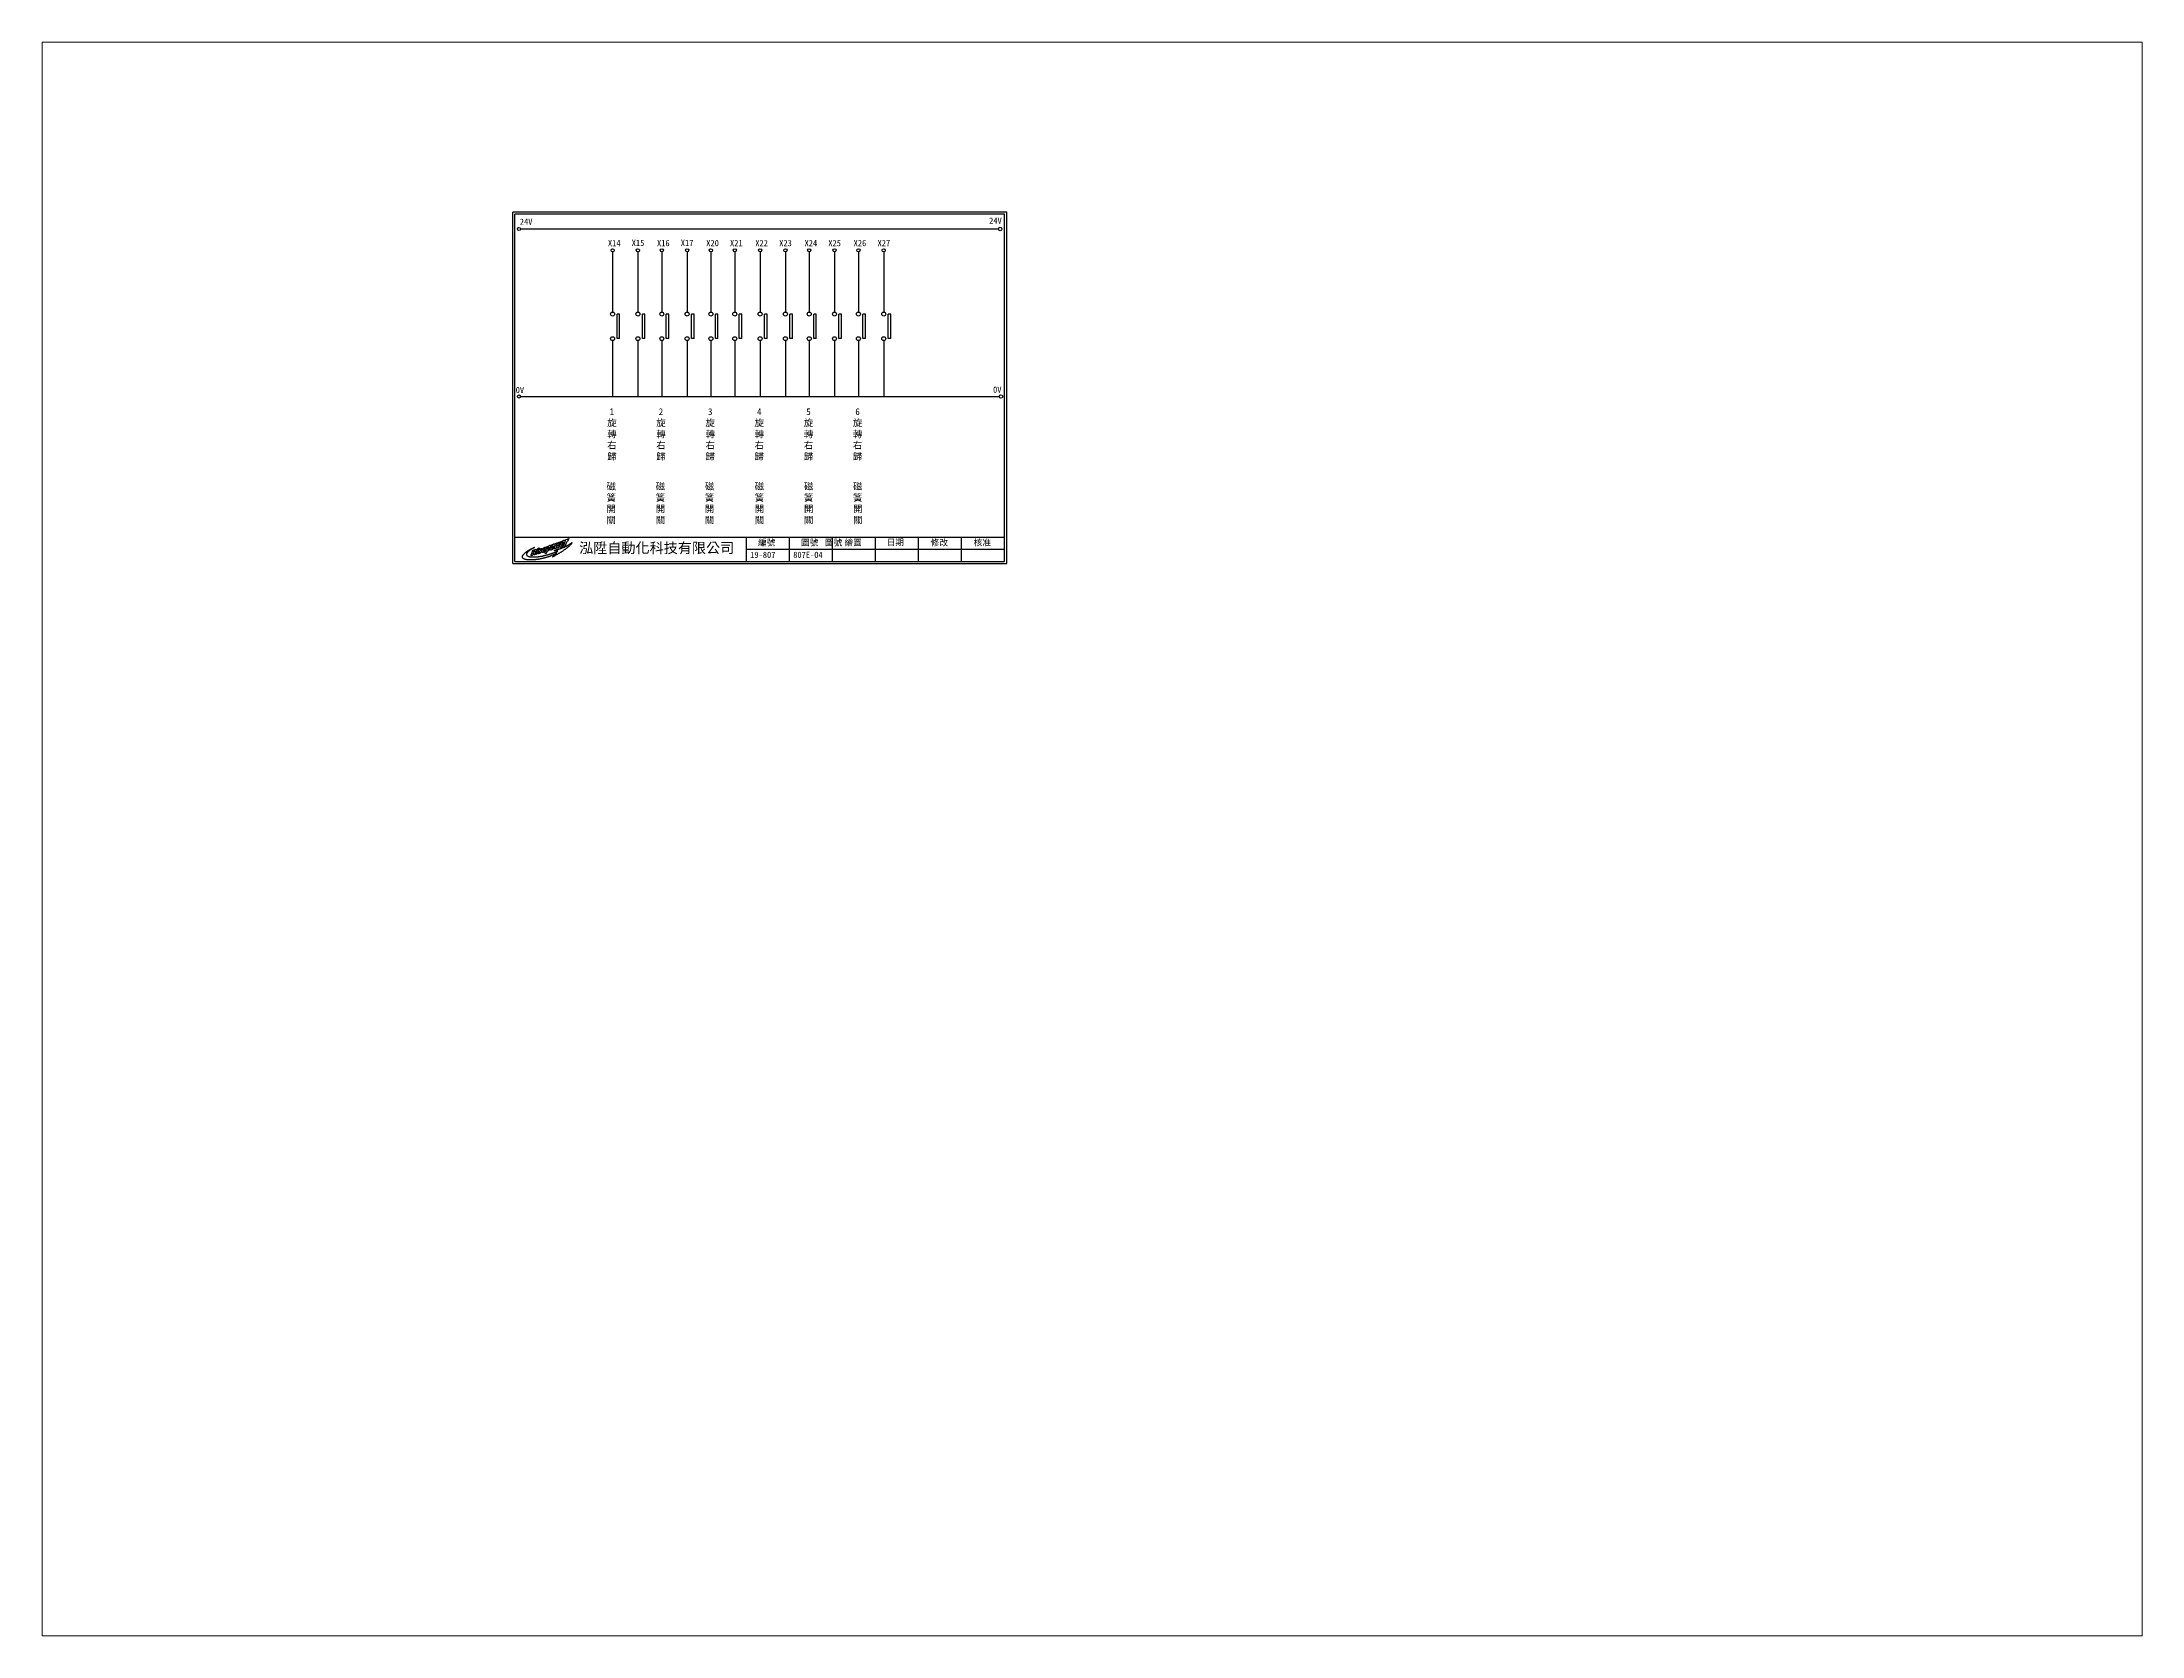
# Paper-space layout '配置1' of a CAD drawing. Extents: x 26 to 231, y 20 to 176.
# The model-space entities are those that its viewports show. They can reach past a viewport. Long polylines and large blocks are cut down to what shows.
import ezdxf

# ---------------------------------------------------------------- set-up
doc = ezdxf.new("R2010")
doc.units = 0
doc.layers.get('0').update_dxf_attribs({"linetype": 'CONTINUOUS'})
for name, color, linetype in [('圖框層', 7, 'CONTINUOUS'), ('標尺寸層', 3, 'CONTINUOUS'), ('輪廓線層', 7, 'CONTINUOUS')]:
    doc.layers.add(name, color=color, linetype=linetype)
doc.styles.add('CNS', font='romanc.shx', dxfattribs={"bigfont": 'chineset.shx'})
doc.styles.add('STSL', font='kaiu.ttf')

psp = doc.layouts.new('配置1')

msp = doc.modelspace()

# ---------------------------------------------------------------- texts
at = {"layer": '圖框層', "color": 4, "style": 'STSL'}
for s, height, p in [('24V', 3.6, (279, 461.6)), ('24V', 3.6, (551.6, 462.2)), ('X14', 3.6, (330.2, 449.2)), ('X15', 3.6, (344, 449.3)), ('X16', 3.6, (358.7, 449.2)), ('X17', 3.6, (372.5, 449.3)), ('X20', 3.6, (387.3, 449.2)), ('X21', 3.6, (401.1, 449.2)), ('X22', 3.6, (415.8, 449.2)), ('X23', 3.6, (429.7, 449.2)), ('X24', 3.6, (444.4, 449.2)), ('X25', 3.6, (458.2, 449.2)), ('X26', 3.6, (472.9, 449.2)), ('X27', 3.6, (486.8, 449.2)), ('0V', 3.6, (276.6, 363.9)), ('0V', 3.6, (553.9, 364.1)), ('泓陞自動化科技有限公司', 6, (313.5, 271)), ('19-807', 3.6, (412.8, 268.2)), ('編號', 3.6, (417.4, 275.3)), ('807E-04', 3.6, (437.8, 268.2)), ('圖號', 3.6, (442.4, 275.3)), ('圖號', 3.6, (456.2, 275.3)), ('繪圖', 3.6, (467.6, 275.3)), ('日期', 3.6, (492.1, 275.5)), ('修改', 3.6, (517.6, 275.3)), ('核准', 3.6, (542.6, 275.3))]:
    msp.add_text(s, height=height, dxfattribs=at).set_placement(p)
at = {"layer": '標尺寸層', "color": 7, "char_height": 3.9, "attachment_point": 5, "style": 'CNS'}
for s, insert, width in [('{\\fDFKai-SB|b0|i0|c136|p65;1旋轉右歸}', (332.5, 339.9), 6.571), ('{\\fDFKai-SB|b0|i0|c136|p65;2旋轉右歸}', (361, 339.9), 6.571), ('{\\fDFKai-SB|b0|i0|c136|p65;3旋轉\\P右歸}', (389.6, 339.9), 6.571), ('{\\fDFKai-SB|b0|i0|c136|p65;4\\P旋轉右歸}', (418.1, 339.9), 6.571), ('{\\fDFKai-SB|b0|i0|c136|p65;5旋轉右歸}', (446.7, 339.9), 6.571), ('{\\fDFKai-SB|b0|i0|c136|p65;6旋轉\\P右歸}', (475.2, 339.9), 6.571), ('{\\fDFKai-SB|b0|i0|c136|p65;磁簧開關}', (332.1, 299.7), 4.961), ('{\\fDFKai-SB|b0|i0|c136|p65;磁簧開關}', (360.7, 299.7), 4.961), ('{\\fDFKai-SB|b0|i0|c136|p65;磁簧開關}', (389.2, 299.7), 4.961), ('{\\fDFKai-SB|b0|i0|c136|p65;磁簧開關}', (418.2, 299.7), 4.961), ('{\\fDFKai-SB|b0|i0|c136|p65;磁簧開關}', (446.8, 299.7), 4.961), ('{\\fDFKai-SB|b0|i0|c136|p65;磁簧開關}', (475.3, 299.7), 4.961)]:
    msp.add_mtext(s, dxfattribs=dict(at, insert=insert, width=width))

# ---------------------------------------------------------------- linework, layer by layer
for p, q in [((337, 409.8), (335.5, 409.8)), ((351.7, 409.8), (350.2, 409.8)), ((365.6, 409.8), (364.1, 409.8)), ((380.3, 409.8), (378.8, 409.8)), ((394.1, 409.8), (392.6, 409.8)), ((408, 409.8), (406.5, 409.8)), ((422.7, 409.8), (421.2, 409.8)), ((437.4, 409.8), (435.9, 409.8)), ((451.2, 409.8), (449.7, 409.8)), ((465.9, 409.8), (464.4, 409.8)), ((479.8, 409.8), (478.3, 409.8)), ((494.5, 409.8), (493, 409.8)), ((337, 395.5), (335.5, 395.5)), ((351.7, 395.5), (350.2, 395.5)), ((365.6, 395.5), (364.1, 395.5)), ((380.3, 395.5), (378.8, 395.5)), ((394.1, 395.5), (392.6, 395.5)), ((408, 395.5), (406.5, 395.5)), ((422.7, 395.5), (421.2, 395.5)), ((437.4, 395.5), (435.9, 395.5)), ((451.2, 395.5), (449.7, 395.5)), ((465.9, 395.5), (464.4, 395.5)), ((479.8, 395.5), (478.3, 395.5)), ((494.5, 395.5), (493, 395.5))]:
    msp.add_line(p, q)
for centre in [(558, 459.2), (558.5, 361.9)]:
    msp.add_circle(centre, 1)
at = {"layer": '圖框層', "color": 7}
for p, q in [((561.9, 468.9), (274.9, 468.9)), ((274.9, 264.9), (274.9, 468.9)), ((560.6, 467.7), (276.1, 467.7)), ((276.1, 266.2), (276.1, 467.7)), ((560.6, 266.2), (560.6, 467.7)), ((561.9, 264.9), (561.9, 468.9)), ((276.1, 280.2), (560.6, 280.2)), ((410.6, 266.2), (410.6, 280.2)), ((410.6, 273.2), (560.6, 273.2)), ((435.6, 266.2), (435.6, 280.2)), ((460.6, 266.2), (460.6, 280.2)), ((485.6, 266.2), (485.6, 280.2)), ((510.6, 266.2), (510.6, 280.2)), ((535.6, 266.2), (535.6, 280.2)), ((274.9, 264.9), (561.9, 264.9)), ((276.1, 266.2), (560.6, 266.2))]:
    msp.add_line(p, q, dxfattribs=at)
at = {"layer": '標尺寸層', "color": 7}
for p, q in [((279.4, 459.2), (557, 459.2)), ((332.9, 445.9), (332.9, 410.9)), ((347.6, 445.9), (347.6, 410.9)), ((361.5, 445.9), (361.5, 410.9)), ((376.2, 445.9), (376.2, 410.9)), ((390, 445.9), (390, 410.9)), ((403.9, 445.9), (403.9, 410.9)), ((418.6, 445.9), (418.6, 410.9)), ((433.3, 445.9), (433.3, 410.9)), ((447.1, 445.9), (447.1, 410.9)), ((461.8, 445.9), (461.8, 410.9)), ((475.7, 445.9), (475.7, 410.9)), ((490.4, 445.9), (490.4, 410.9)), ((335.5, 395.5), (335.5, 409.8)), ((337, 395.5), (337, 409.8)), ((350.2, 395.5), (350.2, 409.8)), ((351.7, 395.5), (351.7, 409.8)), ((364.1, 395.5), (364.1, 409.8)), ((365.6, 395.5), (365.6, 409.8)), ((378.8, 395.5), (378.8, 409.8)), ((380.3, 395.5), (380.3, 409.8)), ((392.6, 395.5), (392.6, 409.8)), ((394.1, 395.5), (394.1, 409.8)), ((406.5, 395.5), (406.5, 409.8)), ((408, 395.5), (408, 409.8)), ((421.2, 395.5), (421.2, 409.8)), ((422.7, 395.5), (422.7, 409.8)), ((435.9, 395.5), (435.9, 409.8)), ((437.4, 395.5), (437.4, 409.8)), ((449.7, 395.5), (449.7, 409.8)), ((451.2, 395.5), (451.2, 409.8)), ((464.4, 395.5), (464.4, 409.8)), ((465.9, 395.5), (465.9, 409.8)), ((478.3, 395.5), (478.3, 409.8)), ((479.8, 395.5), (479.8, 409.8)), ((493, 395.5), (493, 409.8)), ((494.5, 395.5), (494.5, 409.8)), ((332.9, 394.4), (332.9, 361.9)), ((332.9, 394.4), (332.9, 361.9)), ((347.6, 394.4), (347.6, 361.9)), ((347.6, 394.4), (347.6, 361.9)), ((361.5, 394.4), (361.5, 361.9)), ((361.5, 394.4), (361.5, 361.9)), ((376.2, 394.4), (376.2, 361.9)), ((376.2, 394.4), (376.2, 361.9)), ((390, 394.4), (390, 361.9)), ((390, 394.4), (390, 361.9)), ((403.9, 394.4), (403.9, 361.9)), ((403.9, 394.4), (403.9, 361.9)), ((403.9, 394.4), (403.9, 361.9)), ((403.9, 394.4), (403.9, 361.9)), ((418.6, 394.4), (418.6, 361.9)), ((418.6, 394.4), (418.6, 361.9)), ((433.3, 394.4), (433.3, 361.9)), ((433.3, 394.4), (433.3, 361.9)), ((447.1, 394.4), (447.1, 361.9)), ((447.1, 394.4), (447.1, 361.9)), ((461.8, 394.4), (461.8, 361.9)), ((461.8, 394.4), (461.8, 361.9)), ((475.7, 394.4), (475.7, 361.9)), ((475.7, 394.4), (475.7, 361.9)), ((490.4, 394.4), (490.4, 361.9)), ((490.4, 394.4), (490.4, 361.9)), ((279.6, 361.9), (557.5, 361.9))]:
    msp.add_line(p, q, dxfattribs=at)
for centre, radius in [((278.5, 459.2), 0.92), ((332.9, 446.8), 0.92), ((332.9, 446.8), 0.92), ((347.6, 446.8), 0.92), ((361.5, 446.8), 0.92), ((361.5, 446.8), 0.92), ((376.2, 446.8), 0.92), ((390, 446.8), 0.92), ((390, 446.8), 0.92), ((403.9, 446.8), 0.92), ((403.9, 446.8), 0.92), ((418.6, 446.8), 0.92), ((418.6, 446.8), 0.92), ((433.3, 446.8), 0.92), ((447.1, 446.8), 0.92), ((447.1, 446.8), 0.92), ((461.8, 446.8), 0.92), ((475.7, 446.8), 0.92), ((475.7, 446.8), 0.92), ((490.4, 446.8), 0.92), ((332.9, 409.8), 1.15), ((347.6, 409.8), 1.15), ((361.5, 409.8), 1.15), ((376.2, 409.8), 1.15), ((390, 409.8), 1.15), ((403.9, 409.8), 1.15), ((418.6, 409.8), 1.15), ((433.3, 409.8), 1.15), ((447.1, 409.8), 1.15), ((461.8, 409.8), 1.15), ((475.7, 409.8), 1.15), ((490.4, 409.8), 1.15), ((332.9, 395.5), 1.15), ((347.6, 395.5), 1.15), ((361.5, 395.5), 1.15), ((376.2, 395.5), 1.15), ((390, 395.5), 1.15), ((403.9, 395.5), 1.15), ((418.6, 395.5), 1.15), ((433.3, 395.5), 1.15), ((447.1, 395.5), 1.15), ((461.8, 395.5), 1.15), ((475.7, 395.5), 1.15), ((490.4, 395.5), 1.15), ((278.5, 361.9), 0.92)]:
    msp.add_circle(centre, radius, dxfattribs=at)
at = {"layer": '輪廓線層', "color": 1}
msp.add_lwpolyline([(299.5, 270.4), (299.2, 270.2), (298.9, 270.1), (298.6, 270), (298.3, 269.9), (298, 269.7), (297.7, 269.6), (297.4, 269.5), (297.1, 269.4), (296.9, 269.3), (296.6, 269.2), (296.4, 269.1), (296.2, 269), (296, 269), (295.8, 268.9), (295.5, 268.8), (295.3, 268.7), (295, 268.7), (294.8, 268.6), (294.5, 268.5), (294.2, 268.4), (293.9, 268.3), (293.6, 268.3), (293.3, 268.2), (293.1, 268.1), (292.8, 268), (292.6, 268), (292.3, 267.9), (292.1, 267.9), (291.9, 267.8), (291.7, 267.8), (291.5, 267.7), (291.3, 267.7), (291.1, 267.6), (290.9, 267.6), (290.8, 267.6), (290.6, 267.5), (290.4, 267.5), (290.2, 267.4), (290, 267.4), (289.8, 267.4), (289.7, 267.3), (289.5, 267.3), (289.3, 267.3), (289.1, 267.3), (288.9, 267.2), (288.8, 267.2), (288.6, 267.2), (288.4, 267.2), (288.3, 267.2), (288.1, 267.1), (287.9, 267.1), (287.8, 267.1), (287.6, 267.1), (287.5, 267.1), (287.3, 267.1), (287.1, 267), (287, 267), (286.8, 267), (286.6, 267), (286.5, 267), (286.3, 267), (286.1, 267), (285.9, 267), (285.8, 267), (285.6, 267), (285.4, 267), (285.3, 267), (285.1, 267), (285, 267), (284.9, 267), (284.7, 267), (284.6, 267), (284.5, 267), (284.4, 267), (284.3, 267), (284.1, 267), (284, 267), (283.9, 267), (283.8, 267), (283.7, 267), (283.6, 267.1), (283.4, 267.1), (283.3, 267.1), (283.2, 267.1), (283, 267.1), (282.9, 267.1), (282.8, 267.2), (282.6, 267.2), (282.5, 267.2), (282.4, 267.3), (282.2, 267.3), (282.1, 267.3), (282, 267.4), (281.8, 267.4), (281.7, 267.5), (281.6, 267.5), (281.5, 267.5), (281.4, 267.6), (281.3, 267.6), (281.2, 267.7), (281.1, 267.7), (281.1, 267.8), (281, 267.8), (280.9, 267.9), (280.9, 267.9), (280.8, 268), (280.8, 268), (280.8, 268), (280.7, 268.1), (280.7, 268.1), (280.7, 268.2), (280.7, 268.2), (280.6, 268.2), (280.6, 268.3), (280.6, 268.3), (280.6, 268.3), (280.6, 268.4), (280.6, 268.4), (280.6, 268.4), (280.6, 268.5), (280.6, 268.5), (280.6, 268.5), (280.6, 268.5), (280.6, 268.6), (280.6, 268.6), (280.5, 268.6), (280.5, 268.7), (280.5, 268.7), (280.5, 268.8), (280.5, 268.8), (280.5, 268.8), (280.5, 268.9), (280.5, 268.9), (280.5, 269), (280.5, 269), (280.5, 269), (280.5, 269.1), (280.5, 269.1), (280.5, 269.1), (280.5, 269.2), (280.6, 269.2), (280.6, 269.3), (280.6, 269.3), (280.6, 269.4), (280.7, 269.4), (280.7, 269.5), (280.7, 269.6), (280.8, 269.6), (280.8, 269.7), (280.9, 269.8), (280.9, 269.9), (281, 270), (281.1, 270), (281.1, 270.1), (281.2, 270.2), (281.3, 270.3), (281.4, 270.4), (281.5, 270.5), (281.6, 270.6), (281.7, 270.7), (281.8, 270.8), (281.9, 270.9), (282, 271), (282.2, 271.2), (282.3, 271.3), (282.4, 271.4), (282.5, 271.5), (282.7, 271.6), (282.8, 271.7), (283, 271.8), (283.1, 271.9), (283.2, 272), (283.3, 272.1), (283.5, 272.1), (283.6, 272.2), (283.7, 272.3), (283.9, 272.4), (284, 272.5), (284.1, 272.5), (284.2, 272.6), (284.3, 272.7), (284.4, 272.7), (284.5, 272.8), (284.7, 272.9), (284.8, 272.9), (284.9, 273), (285, 273), (285.1, 273.1), (285.2, 273.2), (285.3, 273.2), (285.5, 273.3), (285.7, 273.4), (285.8, 273.5), (286, 273.6), (286.2, 273.7), (286.5, 273.8), (286.7, 273.9), (286.8, 274), (287, 274.1), (287.2, 274.2), (287.3, 274.2), (287.4, 274.3), (287.5, 274.3), (287.5, 274.3), (287.6, 274.3), (287.6, 274.3), (287.6, 274.3), (287.5, 274.3), (287.5, 274.3), (287.5, 274.2), (287.4, 274.2), (287.3, 274.1), (287.3, 274.1), (287.2, 274.1), (287.1, 274), (287, 273.9), (286.9, 273.9), (286.8, 273.8), (286.6, 273.8), (286.5, 273.7), (286.4, 273.6), (286.3, 273.6), (286.1, 273.5), (286, 273.4), (285.9, 273.3), (285.8, 273.3), (285.6, 273.2), (285.5, 273.1), (285.4, 273), (285.2, 272.9), (285.1, 272.9), (285, 272.8), (284.9, 272.7), (284.8, 272.6), (284.6, 272.5), (284.5, 272.4), (284.4, 272.4), (284.3, 272.3), (284.2, 272.2), (284.1, 272.1), (284, 272), (283.9, 271.9), (283.8, 271.9), (283.7, 271.8), (283.6, 271.7), (283.5, 271.6), (283.4, 271.5), (283.4, 271.4), (283.3, 271.4), (283.2, 271.3), (283.2, 271.2), (283.1, 271.2), (283.1, 271.1), (283.1, 271), (283, 271), (283, 270.9), (283, 270.8), (282.9, 270.8), (282.9, 270.7), (282.9, 270.6), (282.9, 270.6), (282.9, 270.5), (282.9, 270.5), (282.8, 270.4), (282.8, 270.4), (282.8, 270.3), (282.8, 270.3), (282.8, 270.2), (282.8, 270.2), (282.9, 270.1), (282.9, 270.1), (282.9, 270.1), (282.9, 270), (282.9, 270), (282.9, 269.9), (282.9, 269.9), (282.9, 269.9), (283, 269.8), (283, 269.8), (283, 269.8), (283, 269.7), (283.1, 269.7), (283.1, 269.7), (283.1, 269.6), (283.1, 269.6), (283.2, 269.6), (283.2, 269.5), (283.3, 269.5), (283.3, 269.5), (283.3, 269.5), (283.4, 269.4), (283.4, 269.4), (283.5, 269.4), (283.6, 269.3), (283.6, 269.3), (283.7, 269.3), (283.7, 269.3), (283.8, 269.2), (283.9, 269.2), (283.9, 269.2), (284, 269.1), (284.1, 269.1), (284.2, 269.1), (284.2, 269), (284.3, 269), (284.4, 269), (284.5, 269), (284.5, 269), (284.6, 268.9), (284.7, 268.9), (284.8, 268.9), (284.9, 268.9), (285, 268.9), (285.1, 268.9), (285.2, 268.9), (285.3, 268.8), (285.4, 268.8), (285.5, 268.8), (285.7, 268.8), (285.8, 268.8), (285.9, 268.8), (286.1, 268.8), (286.2, 268.8), (286.4, 268.8), (286.5, 268.8), (286.7, 268.8), (286.8, 268.8), (287, 268.8), (287.2, 268.8), (287.4, 268.8), (287.5, 268.8), (287.7, 268.8), (287.9, 268.8), (288.1, 268.8), (288.3, 268.8), (288.5, 268.8), (288.7, 268.9), (288.9, 268.9), (289, 268.9), (289.2, 268.9), (289.4, 268.9), (289.6, 268.9), (289.7, 269), (289.9, 269), (290, 269), (290.2, 269), (290.4, 269), (290.6, 269.1), (290.7, 269.1), (290.9, 269.1), (291.2, 269.2), (291.4, 269.2), (291.6, 269.2), (291.9, 269.3), (292.1, 269.3), (292.4, 269.4), (292.7, 269.4), (293, 269.5), (293.2, 269.6), (293.5, 269.6), (293.8, 269.7), (294.1, 269.8), (294.4, 269.8), (294.6, 269.9), (294.9, 270), (295.2, 270), (295.4, 270.1), (295.6, 270.2), (295.9, 270.2), (296.1, 270.3), (296.3, 270.4), (296.5, 270.4), (296.7, 270.5), (296.8, 270.5), (297, 270.6), (297.1, 270.6), (297.3, 270.7), (297.4, 270.7), (297.5, 270.7), (297.6, 270.8), (297.7, 270.8), (297.8, 270.9), (297.9, 270.9), (298, 270.9), (298.2, 271), (298.3, 271.1), (298.5, 271.1), (298.7, 271.2), (298.8, 271.3), (299, 271.3), (299.2, 271.4), (299.3, 271.4), (299.5, 271.5), (299.6, 271.5), (299.7, 271.6), (299.9, 271.6), (300, 271.7), (300.1, 271.7), (300.2, 271.8), (300.3, 271.8), (300.4, 271.8), (300.5, 271.9), (300.6, 271.9), (300.7, 272), (300.8, 272), (300.9, 272), (300.9, 272.1), (300.9, 272.1), (301, 272.1), (300.9, 272.1), (300.9, 272.2), (300.9, 272.2), (300.8, 272.2), (300.8, 272.2), (300.7, 272.2), (300.6, 272.2), (300.5, 272.2), (300.5, 272.2), (300.4, 272.3), (300.3, 272.3), (300.2, 272.3), (300.1, 272.3), (300, 272.3), (299.9, 272.3), (299.8, 272.3), (299.8, 272.3), (299.7, 272.3), (299.6, 272.3), (299.5, 272.3), (299.4, 272.4), (299.3, 272.4), (299.2, 272.4), (299.2, 272.4), (299.1, 272.4), (299.1, 272.4), (299, 272.4), (299, 272.4), (299, 272.4), (298.9, 272.5), (298.9, 272.5), (299, 272.5), (299, 272.5), (299, 272.5), (299.1, 272.5), (299.1, 272.6), (299.2, 272.6), (299.3, 272.6), (299.4, 272.6), (299.5, 272.7), (299.7, 272.7), (299.8, 272.7), (300, 272.8), (300.1, 272.8), (300.3, 272.9), (300.4, 272.9), (300.6, 273), (300.8, 273), (301, 273.1), (301.2, 273.1), (301.3, 273.2), (301.5, 273.2), (301.7, 273.3), (301.9, 273.4), (302.1, 273.4), (302.3, 273.5), (302.5, 273.5), (302.6, 273.6), (302.8, 273.7), (303, 273.7), (303.2, 273.8), (303.5, 273.9), (303.7, 274), (303.9, 274.1), (304.2, 274.2), (304.4, 274.3), (304.7, 274.4), (305, 274.5), (305.2, 274.7), (305.5, 274.8), (305.7, 274.9), (305.9, 275), (306.1, 275.1), (306.3, 275.2), (306.5, 275.3), (306.7, 275.4), (306.9, 275.5), (307.1, 275.6), (307.2, 275.7), (307.4, 275.8), (307.6, 275.9), (307.7, 276), (307.9, 276.1), (308, 276.2), (308.2, 276.3), (308.3, 276.4), (308.5, 276.5), (308.6, 276.6), (308.7, 276.7), (308.9, 276.8), (309, 276.9), (309.1, 277), (309.1, 277), (309.2, 277.1), (309.2, 277.1), (309.3, 277.1), (309.3, 277.1), (309.3, 277), (309.2, 277), (309.2, 276.9), (309.2, 276.8), (309.1, 276.7), (309.1, 276.7), (309, 276.6), (309, 276.5), (308.9, 276.4), (308.9, 276.4), (308.8, 276.3), (308.8, 276.2), (308.7, 276.2), (308.6, 276.1), (308.6, 276), (308.5, 276), (308.5, 275.9), (308.4, 275.8), (308.3, 275.7), (308.2, 275.6), (308.1, 275.6), (308, 275.5), (307.9, 275.3), (307.8, 275.2), (307.7, 275.1), (307.6, 275), (307.4, 274.9), (307.3, 274.7), (307.1, 274.6), (307, 274.5), (306.8, 274.3), (306.7, 274.2), (306.5, 274), (306.3, 273.9), (306.1, 273.8), (306, 273.6), (305.8, 273.4), (305.5, 273.3), (305.3, 273.1), (305.1, 273), (304.8, 272.8), (304.6, 272.6), (304.3, 272.5), (304.1, 272.3), (303.8, 272.1), (303.6, 271.9), (303.3, 271.8), (303, 271.6), (302.8, 271.4), (302.5, 271.3), (302.3, 271.1), (302, 271), (301.7, 270.8), (301.5, 270.7), (301.2, 270.5), (300.9, 270.4), (300.7, 270.2), (300.4, 270.1), (300.2, 269.9), (299.9, 269.8), (299.7, 269.7), (299.5, 269.5), (299.3, 269.4), (299.2, 269.4), (299, 269.3), (298.9, 269.2), (298.7, 269.1), (298.6, 269.1), (298.5, 269), (298.4, 269), (298.3, 268.9), (298.3, 268.9), (298.2, 268.9), (298.1, 268.8), (298.1, 268.8), (298.1, 268.8), (298, 268.8), (298.1, 268.8), (298.1, 268.9), (298.1, 268.9), (298.2, 269), (298.3, 269), (298.3, 269.1), (298.4, 269.2), (298.6, 269.3), (298.7, 269.4), (298.8, 269.5), (299, 269.6), (299.2, 269.7), (299.3, 269.8), (299.5, 270), (299.6, 270.1), (299.8, 270.2), (299.9, 270.3), (300.1, 270.4), (300.2, 270.5), (300.3, 270.6), (300.4, 270.7), (300.5, 270.7), (300.6, 270.8), (300.6, 270.8), (300.6, 270.8), (300.6, 270.8), (300.5, 270.8), (300.4, 270.8), (300.3, 270.7), (300.1, 270.7), (299.9, 270.6), (299.7, 270.5)], close=True, dxfattribs=at)
at = {"layer": '輪廓線層', "color": 116}
for points in [[(288.1, 271.5), (288.2, 271.5), (288.2, 271.5), (288.2, 271.5), (288.2, 271.5), (288.2, 271.4), (288.2, 271.4), (288.2, 271.4), (288.2, 271.3), (288.2, 271.3), (288.2, 271.3), (288.2, 271.2), (288.2, 271.2), (288.2, 271.2), (288.2, 271.1), (288.1, 271.1), (288.1, 271.1), (288.1, 271), (288.1, 271), (288.1, 270.9), (288.1, 270.9), (288.1, 270.9), (288.1, 270.8), (288, 270.8), (288, 270.7), (288, 270.7), (288, 270.7), (288, 270.6), (288, 270.6), (288, 270.6), (288, 270.6), (288, 270.5), (288, 270.5), (288, 270.5), (288, 270.5), (287.9, 270.4), (287.9, 270.4), (287.9, 270.4), (287.9, 270.4), (287.9, 270.3), (287.9, 270.3), (287.9, 270.3), (287.9, 270.3), (287.9, 270.3), (287.9, 270.2), (287.9, 270.2), (287.9, 270.2), (287.9, 270.2), (287.9, 270.2), (287.9, 270.2), (287.9, 270.2), (287.9, 270.2), (287.9, 270.2), (287.9, 270.1), (287.9, 270.1), (287.9, 270.1), (287.9, 270.1), (287.9, 270.1), (287.8, 270.1), (287.8, 270.1), (287.8, 270.1), (287.8, 270.1), (287.8, 270.1), (287.7, 270.1), (287.7, 270.1), (287.7, 270), (287.6, 270), (287.6, 270), (287.6, 270), (287.5, 270), (287.5, 270), (287.5, 270), (287.4, 270), (287.4, 270), (287.3, 270), (287.3, 269.9), (287.3, 269.9), (287.2, 269.9), (287.2, 269.9), (287.2, 269.9), (287.2, 269.9), (287.1, 269.9), (287.1, 269.9), (287.1, 269.9), (287.1, 269.9), (287.1, 269.9), (287.1, 269.9), (287.1, 269.9), (287.1, 269.9), (287.1, 269.9), (287.1, 270), (287.1, 270), (287.1, 270), (287.1, 270), (287.1, 270), (287.1, 270.1), (287.1, 270.1), (287.1, 270.1), (287.1, 270.2), (287.1, 270.2), (287.1, 270.2), (287.1, 270.2), (287.1, 270.3), (287.1, 270.3), (287.1, 270.3), (287.1, 270.3), (287.1, 270.4), (287.1, 270.4), (287.2, 270.4), (287.2, 270.4), (287.2, 270.5), (287.2, 270.5), (287.2, 270.5), (287.2, 270.6), (287.2, 270.6), (287.2, 270.6), (287.2, 270.6), (287.2, 270.7), (287.2, 270.7), (287.2, 270.7), (287.2, 270.7), (287.2, 270.8), (287.3, 270.8), (287.3, 270.8), (287.3, 270.8), (287.3, 270.8), (287.3, 270.8), (287.3, 270.9), (287.3, 270.9), (287.3, 270.9), (287.3, 270.9), (287.2, 270.9), (287.2, 270.9), (287.2, 270.9), (287.2, 270.9), (287.2, 270.9), (287.2, 270.9), (287.2, 270.9), (287.2, 270.9), (287.2, 270.9), (287.2, 270.9), (287.2, 270.9), (287.1, 270.9), (287.1, 270.9), (287.1, 270.9), (287.1, 270.9), (287.1, 270.9), (287.1, 270.9), (287, 270.9), (287, 270.9), (287, 270.9), (287, 270.9), (287, 270.9), (287, 270.9), (286.9, 270.9), (286.9, 270.9), (286.9, 270.9), (286.9, 270.9), (286.9, 270.8), (286.8, 270.8), (286.8, 270.8), (286.8, 270.8), (286.8, 270.8), (286.8, 270.8), (286.8, 270.8), (286.7, 270.8), (286.7, 270.7), (286.7, 270.7), (286.7, 270.7), (286.7, 270.7), (286.7, 270.7), (286.7, 270.7), (286.7, 270.7), (286.7, 270.6), (286.7, 270.6), (286.7, 270.6), (286.7, 270.6), (286.7, 270.6), (286.7, 270.6), (286.7, 270.6), (286.7, 270.5), (286.7, 270.5), (286.6, 270.5), (286.6, 270.5), (286.6, 270.5), (286.6, 270.4), (286.6, 270.4), (286.6, 270.4), (286.6, 270.4), (286.6, 270.3), (286.6, 270.3), (286.6, 270.3), (286.6, 270.2), (286.6, 270.2), (286.5, 270.2), (286.5, 270.2), (286.5, 270.2), (286.5, 270.1), (286.5, 270.1), (286.5, 270.1), (286.5, 270.1), (286.5, 270), (286.5, 270), (286.5, 270), (286.5, 270), (286.5, 269.9), (286.5, 269.9), (286.4, 269.9), (286.4, 269.9), (286.4, 269.8), (286.4, 269.8), (286.4, 269.8), (286.4, 269.8), (286.4, 269.8), (286.4, 269.8), (286.4, 269.7), (286.4, 269.7), (286.4, 269.7), (286.3, 269.7), (286.3, 269.7), (286.3, 269.7), (286.3, 269.7), (286.2, 269.6), (286.2, 269.6), (286.2, 269.6), (286.1, 269.6), (286.1, 269.6), (286, 269.6), (286, 269.6), (285.9, 269.6), (285.9, 269.5), (285.8, 269.5), (285.8, 269.5), (285.7, 269.5), (285.7, 269.5), (285.7, 269.5), (285.6, 269.5), (285.6, 269.5), (285.6, 269.5), (285.6, 269.5), (285.6, 269.5), (285.5, 269.5), (285.5, 269.5), (285.5, 269.6), (285.6, 269.6), (285.6, 269.6), (285.6, 269.6), (285.6, 269.7), (285.6, 269.7), (285.6, 269.8), (285.6, 269.8), (285.6, 269.8), (285.7, 269.9), (285.7, 269.9), (285.7, 269.9), (285.7, 270), (285.7, 270), (285.7, 270), (285.7, 270.1), (285.7, 270.1), (285.7, 270.1), (285.7, 270.2), (285.8, 270.2), (285.8, 270.2), (285.8, 270.3), (285.8, 270.3), (285.8, 270.3), (285.8, 270.4), (285.8, 270.4), (285.8, 270.4), (285.8, 270.5), (285.8, 270.5), (285.9, 270.5), (285.9, 270.6), (285.9, 270.6), (285.9, 270.7), (285.9, 270.7), (286, 270.8), (286, 270.8), (286, 270.9), (286, 270.9), (286, 271), (286, 271), (286.1, 271.1), (286.1, 271.1), (286.1, 271.2), (286.1, 271.2), (286.1, 271.2), (286.1, 271.3), (286.1, 271.3), (286.2, 271.3), (286.2, 271.4), (286.2, 271.4), (286.2, 271.5), (286.2, 271.5), (286.2, 271.5), (286.2, 271.5), (286.2, 271.6), (286.2, 271.6), (286.2, 271.6), (286.2, 271.6), (286.3, 271.7), (286.3, 271.7), (286.3, 271.7), (286.3, 271.8), (286.3, 271.8), (286.3, 271.9), (286.3, 271.9), (286.3, 272), (286.4, 272), (286.4, 272.1), (286.4, 272.1), (286.4, 272.2), (286.4, 272.2), (286.4, 272.3), (286.5, 272.3), (286.5, 272.3), (286.5, 272.4), (286.5, 272.4), (286.5, 272.4), (286.5, 272.4), (286.5, 272.5), (286.5, 272.5), (286.6, 272.5), (286.6, 272.5), (286.6, 272.5), (286.7, 272.6), (286.8, 272.6), (286.9, 272.6), (287, 272.7), (287.2, 272.7), (287.3, 272.8), (287.5, 272.9), (287.7, 272.9), (287.8, 273), (288, 273), (288.1, 273.1), (288.2, 273.1), (288.3, 273.1), (288.4, 273.2), (288.4, 273.2), (288.4, 273.2), (288.5, 273.2), (288.5, 273.2), (288.5, 273.2), (288.5, 273.2), (288.5, 273.2), (288.6, 273.2), (288.6, 273.2), (288.6, 273.2), (288.6, 273.2), (288.6, 273.1), (288.6, 273.1), (288.6, 273.1), (288.7, 273.1), (288.7, 273.1), (288.7, 273.1), (288.7, 273.1), (288.7, 273), (288.7, 273), (288.7, 273), (288.7, 273), (288.7, 272.9), (288.7, 272.9), (288.7, 272.9), (288.7, 272.9), (288.7, 272.8), (288.7, 272.8), (288.7, 272.8), (288.7, 272.8), (288.7, 272.7), (288.7, 272.7), (288.7, 272.7), (288.7, 272.6), (288.7, 272.6), (288.7, 272.6), (288.7, 272.5), (288.6, 272.5), (288.6, 272.5), (288.6, 272.4), (288.6, 272.4), (288.6, 272.4), (288.6, 272.3), (288.5, 272.3), (288.5, 272.3), (288.5, 272.2), (288.5, 272.2), (288.5, 272.2), (288.4, 272.1), (288.4, 272.1), (288.4, 272.1), (288.4, 272), (288.3, 272), (288.3, 271.9), (288.3, 271.9), (288.3, 271.9), (288.2, 271.9), (288.2, 271.8), (288.2, 271.8), (288.2, 271.8), (288.2, 271.8), (288.1, 271.7), (288.1, 271.7), (288.1, 271.7), (288.1, 271.7), (288.1, 271.7), (288, 271.7), (288, 271.6), (288, 271.6), (288, 271.6), (288, 271.6), (288, 271.6), (288, 271.6), (288, 271.6), (288, 271.6), (288, 271.6), (288, 271.6), (288, 271.6), (288, 271.6), (288, 271.6), (288.1, 271.6), (288.1, 271.6), (288.1, 271.6), (288.1, 271.5)], [(287.5, 271.7), (287.5, 271.7), (287.4, 271.7), (287.4, 271.7), (287.4, 271.7), (287.4, 271.7), (287.3, 271.7), (287.3, 271.7), (287.3, 271.6), (287.3, 271.6), (287.2, 271.6), (287.2, 271.6), (287.2, 271.6), (287.2, 271.6), (287.1, 271.6), (287.1, 271.6), (287.1, 271.6), (287.1, 271.6), (287.1, 271.6), (287.1, 271.7), (287.1, 271.7), (287.1, 271.7), (287.1, 271.7), (287.1, 271.7), (287.1, 271.7), (287.1, 271.8), (287.1, 271.8), (287.1, 271.8), (287.1, 271.8), (287.1, 271.8), (287.1, 271.9), (287.1, 271.9), (287.1, 271.9), (287.1, 271.9), (287.1, 271.9), (287.2, 272), (287.2, 272), (287.2, 272), (287.2, 272), (287.2, 272.1), (287.2, 272.1), (287.3, 272.1), (287.3, 272.1), (287.3, 272.1), (287.4, 272.2), (287.4, 272.2), (287.4, 272.2), (287.5, 272.2), (287.5, 272.2), (287.5, 272.2), (287.6, 272.2), (287.6, 272.2), (287.6, 272.2), (287.6, 272.2), (287.7, 272.2), (287.7, 272.2), (287.7, 272.2), (287.7, 272.2), (287.7, 272.2), (287.8, 272.2), (287.8, 272.2), (287.8, 272.2), (287.8, 272.2), (287.8, 272.2), (287.8, 272.2), (287.8, 272.2), (287.8, 272.1), (287.8, 272.1), (287.8, 272.1), (287.8, 272.1), (287.8, 272.1), (287.8, 272), (287.8, 272), (287.7, 272), (287.7, 272), (287.7, 272), (287.7, 271.9), (287.7, 271.9), (287.7, 271.9), (287.7, 271.9), (287.7, 271.9), (287.6, 271.8), (287.6, 271.8), (287.6, 271.8), (287.6, 271.8), (287.6, 271.8), (287.5, 271.8), (287.5, 271.8)], [(289.1, 272.8), (290, 273.1), (289.1, 270.5), (288.3, 270.2)], [(289.4, 273.7), (290.3, 274), (290, 273.2), (289.2, 272.9)], [(290.9, 272.9), (290.9, 272.9), (290.9, 272.9), (290.9, 272.9), (290.9, 272.9), (290.9, 272.8), (290.9, 272.8), (290.9, 272.8), (290.9, 272.8), (290.9, 272.8), (290.9, 272.8), (290.9, 272.8), (290.9, 272.7), (290.9, 272.7), (290.9, 272.7), (290.9, 272.7), (290.9, 272.7), (290.9, 272.7), (290.9, 272.7), (290.9, 272.7), (290.9, 272.7), (290.9, 272.7), (291, 272.6), (291, 272.6), (291, 272.6), (291, 272.6), (291.1, 272.6), (291.1, 272.6), (291.1, 272.6), (291.2, 272.6), (291.2, 272.6), (291.3, 272.6), (291.3, 272.6), (291.4, 272.6), (291.4, 272.6), (291.4, 272.6), (291.5, 272.6), (291.5, 272.6), (291.5, 272.6), (291.5, 272.6), (291.6, 272.6), (291.6, 272.6), (291.6, 272.6), (291.6, 272.6), (291.6, 272.6), (291.6, 272.6), (291.6, 272.6), (291.7, 272.5), (291.7, 272.5), (291.7, 272.5), (291.7, 272.5), (291.7, 272.5), (291.7, 272.5), (291.7, 272.4), (291.7, 272.4), (291.7, 272.4), (291.7, 272.4), (291.7, 272.4), (291.7, 272.3), (291.7, 272.3), (291.7, 272.3), (291.7, 272.3), (291.7, 272.3), (291.7, 272.3), (291.7, 272.2), (291.7, 272.2), (291.7, 272.2), (291.7, 272.2), (291.7, 272.2), (291.7, 272.2), (291.7, 272.2), (291.7, 272.1), (291.7, 272.1), (291.7, 272.1), (291.7, 272.1), (291.6, 272), (291.6, 272), (291.6, 271.9), (291.6, 271.9), (291.6, 271.9), (291.6, 271.8), (291.5, 271.8), (291.5, 271.7), (291.5, 271.7), (291.5, 271.6), (291.4, 271.6), (291.4, 271.6), (291.4, 271.5), (291.4, 271.5), (291.3, 271.4), (291.3, 271.4), (291.3, 271.4), (291.2, 271.3), (291.2, 271.3), (291.1, 271.2), (291.1, 271.2), (291.1, 271.2), (291, 271.1), (291, 271.1), (290.9, 271.1), (290.9, 271), (290.9, 271), (290.8, 271), (290.8, 271), (290.8, 270.9), (290.7, 270.9), (290.7, 270.9), (290.6, 270.9), (290.6, 270.9), (290.6, 270.8), (290.5, 270.8), (290.5, 270.8), (290.5, 270.8), (290.4, 270.8), (290.4, 270.8), (290.3, 270.7), (290.3, 270.7), (290.3, 270.7), (290.3, 270.7), (290.2, 270.7), (290.2, 270.7), (290.2, 270.7), (290.1, 270.7), (290.1, 270.7), (290.1, 270.7), (290, 270.7), (290, 270.6), (290, 270.6), (290, 270.6), (289.9, 270.6), (289.9, 270.6), (289.9, 270.6), (289.8, 270.7), (289.8, 270.7), (289.8, 270.7), (289.8, 270.7), (289.8, 270.7), (289.7, 270.7), (289.7, 270.7), (289.7, 270.7), (289.7, 270.7), (289.7, 270.8), (289.6, 270.8), (289.6, 270.8), (289.6, 270.8), (289.6, 270.8), (289.6, 270.8), (289.6, 270.9), (289.6, 270.9), (289.6, 270.9), (289.6, 270.9), (289.6, 270.9), (289.6, 271), (289.5, 271), (289.5, 271), (289.5, 271), (289.5, 271.1), (289.5, 271.1), (289.5, 271.1), (289.5, 271.1), (289.6, 271.2), (289.6, 271.2), (289.6, 271.2), (289.6, 271.2), (289.6, 271.2), (289.6, 271.3), (289.6, 271.3), (289.6, 271.3), (289.6, 271.3), (289.6, 271.3), (289.6, 271.3), (289.6, 271.4), (289.6, 271.4), (289.6, 271.4), (289.6, 271.4), (289.7, 271.4), (289.7, 271.4), (289.7, 271.4), (289.7, 271.4), (289.7, 271.4), (289.8, 271.5), (289.8, 271.5), (289.8, 271.5), (289.8, 271.5), (289.9, 271.5), (289.9, 271.5), (289.9, 271.5), (290, 271.5), (290, 271.5), (290, 271.5), (290, 271.5), (290.1, 271.6), (290.1, 271.6), (290.1, 271.6), (290.1, 271.6), (290.2, 271.6), (290.2, 271.6), (290.2, 271.6), (290.2, 271.6), (290.3, 271.6), (290.3, 271.6), (290.3, 271.6), (290.3, 271.6), (290.3, 271.6), (290.3, 271.6), (290.4, 271.6), (290.4, 271.6), (290.4, 271.6), (290.4, 271.6), (290.4, 271.6), (290.4, 271.6), (290.4, 271.6), (290.4, 271.6), (290.4, 271.6), (290.4, 271.5), (290.4, 271.5), (290.4, 271.5), (290.4, 271.5), (290.4, 271.5), (290.4, 271.5), (290.4, 271.5), (290.4, 271.4), (290.4, 271.4), (290.4, 271.4), (290.4, 271.4), (290.4, 271.4), (290.4, 271.4), (290.4, 271.4), (290.4, 271.4), (290.4, 271.4), (290.5, 271.4), (290.5, 271.4), (290.5, 271.4), (290.5, 271.4), (290.5, 271.4), (290.5, 271.4), (290.6, 271.4), (290.6, 271.4), (290.6, 271.4), (290.6, 271.4), (290.6, 271.5), (290.7, 271.5), (290.7, 271.5), (290.7, 271.5), (290.7, 271.5), (290.7, 271.5), (290.7, 271.5), (290.7, 271.5), (290.7, 271.5), (290.7, 271.6), (290.8, 271.6), (290.8, 271.6), (290.8, 271.6), (290.8, 271.6), (290.8, 271.6), (290.8, 271.7), (290.8, 271.7), (290.8, 271.7), (290.8, 271.7), (290.8, 271.7), (290.8, 271.7), (290.8, 271.7), (290.8, 271.7), (290.8, 271.7), (290.8, 271.8), (290.8, 271.8), (290.8, 271.8), (290.7, 271.8), (290.7, 271.8), (290.7, 271.8), (290.7, 271.8), (290.7, 271.8), (290.7, 271.8), (290.6, 271.8), (290.6, 271.8), (290.6, 271.8), (290.5, 271.8), (290.5, 271.8), (290.5, 271.8), (290.5, 271.8), (290.4, 271.8), (290.4, 271.8), (290.4, 271.8), (290.3, 271.8), (290.3, 271.8), (290.3, 271.8), (290.2, 271.8), (290.2, 271.8), (290.2, 271.8), (290.1, 271.8), (290.1, 271.8), (290.1, 271.9), (290.1, 271.9), (290.1, 271.9), (290, 271.9), (290, 271.9), (290, 271.9), (290, 271.9), (290, 271.9), (290, 271.9), (290, 272), (290, 272), (290, 272), (290, 272), (290, 272), (290, 272), (290, 272.1), (290, 272.1), (290, 272.1), (290, 272.1), (290, 272.2), (290, 272.2), (290, 272.2), (290, 272.2), (290, 272.3), (290, 272.3), (290, 272.3), (290, 272.3), (290, 272.3), (290, 272.4), (290, 272.4), (290, 272.4), (290, 272.4), (290, 272.4), (290.1, 272.4), (290.1, 272.5), (290.1, 272.5), (290.1, 272.5), (290.1, 272.5), (290.1, 272.5), (290.1, 272.6), (290.1, 272.6), (290.1, 272.6), (290.1, 272.7), (290.2, 272.7), (290.2, 272.7), (290.2, 272.8), (290.2, 272.8), (290.2, 272.8), (290.3, 272.8), (290.3, 272.9), (290.3, 272.9), (290.3, 272.9), (290.3, 273), (290.4, 273), (290.4, 273), (290.4, 273.1), (290.5, 273.1), (290.5, 273.1), (290.5, 273.2), (290.6, 273.2), (290.6, 273.2), (290.6, 273.3), (290.7, 273.3), (290.7, 273.3), (290.8, 273.4), (290.8, 273.4), (290.8, 273.4), (290.9, 273.4), (290.9, 273.4), (290.9, 273.5), (291, 273.5), (291, 273.5), (291, 273.5), (291.1, 273.5), (291.1, 273.5), (291.1, 273.6), (291.1, 273.6), (291.2, 273.6), (291.2, 273.6), (291.2, 273.6), (291.3, 273.6), (291.3, 273.6), (291.3, 273.6), (291.4, 273.6), (291.4, 273.7), (291.4, 273.7), (291.4, 273.7), (291.5, 273.7), (291.5, 273.7), (291.5, 273.7), (291.5, 273.7), (291.6, 273.7), (291.6, 273.7), (291.6, 273.7), (291.6, 273.7), (291.6, 273.7), (291.7, 273.7), (291.7, 273.7), (291.7, 273.7), (291.7, 273.7), (291.7, 273.7), (291.7, 273.7), (291.7, 273.7), (291.8, 273.7), (291.8, 273.7), (291.8, 273.7), (291.8, 273.7), (291.8, 273.7), (291.8, 273.7), (291.9, 273.7), (291.9, 273.7), (291.9, 273.7), (291.9, 273.7), (291.9, 273.6), (291.9, 273.6), (291.9, 273.6), (292, 273.6), (292, 273.6), (292, 273.6), (292, 273.6), (292, 273.6), (292, 273.5), (292, 273.5), (292, 273.5), (292, 273.5), (292, 273.5), (292, 273.4), (292, 273.4), (292, 273.4), (292, 273.4), (292, 273.4), (292, 273.3), (292, 273.3), (292, 273.3), (292, 273.3), (292, 273.2), (292, 273.2), (292, 273.2), (292, 273.2), (291.9, 273.1), (291.9, 273.1), (291.9, 273.1), (291.8, 273), (291.7, 273), (291.7, 273), (291.6, 273), (291.5, 272.9), (291.5, 272.9), (291.4, 272.9), (291.4, 272.9), (291.3, 272.9), (291.3, 272.9), (291.3, 272.9), (291.3, 272.9), (291.2, 272.9), (291.2, 272.9), (291.2, 272.9), (291.2, 273), (291.2, 273), (291.2, 273), (291.2, 273), (291.2, 273), (291.2, 273), (291.2, 273), (291.2, 273), (291.2, 273), (291.2, 273), (291.1, 273), (291.1, 273), (291.1, 273), (291.1, 273), (291.1, 273), (291.1, 273), (291.1, 273), (291, 273), (291, 273), (291, 273), (291, 273), (291, 272.9), (291, 272.9), (291, 272.9)], [(292.7, 272.3), (292.7, 272.3), (292.7, 272.3), (292.7, 272.3), (292.7, 272.2), (292.7, 272.2), (292.7, 272.2), (292.7, 272.2), (292.7, 272.2), (292.7, 272.2), (292.7, 272.2), (292.7, 272.2), (292.7, 272.2), (292.8, 272.2), (292.8, 272.1), (292.8, 272.1), (292.8, 272.1), (292.8, 272.1), (292.8, 272.1), (292.9, 272.2), (292.9, 272.2), (292.9, 272.2), (292.9, 272.2), (292.9, 272.2), (293, 272.2), (293, 272.2), (293, 272.2), (293, 272.2), (293.1, 272.2), (293.1, 272.2), (293.1, 272.3), (293.1, 272.3), (293.1, 272.3), (293.1, 272.3), (293.2, 272.3), (293.2, 272.3), (293.2, 272.4), (293.2, 272.4), (293.2, 272.4), (293.2, 272.4), (293.2, 272.4), (293.2, 272.4), (293.3, 272.4), (293.3, 272.4), (293.3, 272.4), (293.3, 272.5), (293.3, 272.5), (293.4, 272.5), (293.4, 272.5), (293.4, 272.5), (293.5, 272.5), (293.6, 272.5), (293.6, 272.6), (293.7, 272.6), (293.7, 272.6), (293.8, 272.6), (293.8, 272.6), (293.9, 272.6), (293.9, 272.6), (293.9, 272.6), (293.9, 272.6), (293.9, 272.5), (293.9, 272.5), (293.9, 272.5), (293.9, 272.5), (293.9, 272.4), (293.8, 272.4), (293.8, 272.4), (293.8, 272.4), (293.8, 272.3), (293.8, 272.3), (293.8, 272.3), (293.7, 272.3), (293.7, 272.2), (293.7, 272.2), (293.7, 272.2), (293.7, 272.2), (293.6, 272.1), (293.6, 272.1), (293.6, 272.1), (293.6, 272), (293.6, 272), (293.5, 272), (293.5, 272), (293.5, 271.9), (293.5, 271.9), (293.4, 271.9), (293.4, 271.8), (293.4, 271.8), (293.3, 271.8), (293.3, 271.8), (293.3, 271.7), (293.2, 271.7), (293.2, 271.7), (293.2, 271.7), (293.1, 271.6), (293.1, 271.6), (293, 271.6), (293, 271.6), (293, 271.5), (292.9, 271.5), (292.9, 271.5), (292.8, 271.5), (292.8, 271.4), (292.8, 271.4), (292.7, 271.4), (292.7, 271.4), (292.7, 271.4), (292.6, 271.4), (292.6, 271.3), (292.6, 271.3), (292.5, 271.3), (292.5, 271.3), (292.5, 271.3), (292.4, 271.3), (292.4, 271.3), (292.4, 271.3), (292.3, 271.3), (292.3, 271.3), (292.3, 271.3), (292.2, 271.3), (292.2, 271.3), (292.2, 271.3), (292.1, 271.3), (292.1, 271.3), (292.1, 271.3), (292.1, 271.4), (292, 271.4), (292, 271.4), (292, 271.4), (292, 271.4), (292, 271.5), (291.9, 271.5), (291.9, 271.5), (291.9, 271.5), (291.9, 271.6), (291.9, 271.6), (291.9, 271.6), (291.9, 271.6), (291.9, 271.7), (291.9, 271.7), (291.9, 271.7), (291.9, 271.8), (291.9, 271.8), (291.9, 271.8), (291.9, 271.9), (291.9, 271.9), (291.9, 271.9), (291.9, 272), (291.9, 272), (291.9, 272.1), (291.9, 272.1), (291.9, 272.2), (291.9, 272.2), (291.9, 272.2), (291.9, 272.3), (291.9, 272.3), (291.9, 272.4), (292, 272.4), (292, 272.5), (292, 272.5), (292, 272.6), (292, 272.6), (292, 272.6), (292, 272.7), (292.1, 272.7), (292.1, 272.8), (292.1, 272.8), (292.1, 272.8), (292.1, 272.9), (292.2, 272.9), (292.2, 273), (292.2, 273), (292.2, 273.1), (292.3, 273.1), (292.3, 273.2), (292.3, 273.2), (292.3, 273.3), (292.4, 273.3), (292.4, 273.3), (292.4, 273.4), (292.5, 273.4), (292.5, 273.5), (292.5, 273.5), (292.6, 273.6), (292.6, 273.7), (292.7, 273.7), (292.7, 273.8), (292.8, 273.9), (292.9, 273.9), (292.9, 274), (293, 274), (293, 274.1), (293.1, 274.1), (293.2, 274.2), (293.2, 274.2), (293.3, 274.3), (293.3, 274.3), (293.4, 274.3), (293.4, 274.4), (293.5, 274.4), (293.5, 274.4), (293.5, 274.4), (293.6, 274.5), (293.6, 274.5), (293.7, 274.5), (293.7, 274.5), (293.7, 274.5), (293.8, 274.5), (293.8, 274.5), (293.8, 274.5), (293.9, 274.5), (293.9, 274.5), (293.9, 274.5), (294, 274.5), (294, 274.5), (294, 274.5), (294, 274.5), (294.1, 274.5), (294.1, 274.5), (294.1, 274.5), (294.1, 274.5), (294.2, 274.5), (294.2, 274.5), (294.2, 274.5), (294.2, 274.5), (294.2, 274.4), (294.2, 274.4), (294.3, 274.4), (294.3, 274.4), (294.3, 274.4), (294.3, 274.4), (294.3, 274.4), (294.3, 274.3), (294.3, 274.3), (294.3, 274.3), (294.3, 274.3), (294.4, 274.2), (294.4, 274.2), (294.4, 274.2), (294.4, 274.2), (294.4, 274.1), (294.4, 274.1), (294.4, 274.1), (294.4, 274), (294.4, 274), (294.4, 274), (294.4, 273.9), (294.4, 273.9), (294.4, 273.8), (294.3, 273.8), (294.3, 273.8), (294.3, 273.7), (294.3, 273.7), (294.3, 273.6), (294.3, 273.6), (294.3, 273.6), (294.3, 273.5), (294.3, 273.5), (294.3, 273.4), (294.3, 273.4), (294.3, 273.4), (294.3, 273.3), (294.3, 273.3), (294.2, 273.3), (294.2, 273.2), (294.2, 273.2), (294.2, 273.2), (294.2, 273.1), (294.2, 273.1), (294.2, 273.1), (294.1, 273), (294.1, 273), (294.1, 273), (294, 272.9), (294, 272.9), (293.9, 272.9), (293.8, 272.9), (293.8, 272.9), (293.7, 272.8), (293.7, 272.8), (293.6, 272.8), (293.5, 272.8), (293.5, 272.8), (293.4, 272.7), (293.4, 272.7), (293.3, 272.7), (293.3, 272.7), (293.2, 272.7), (293.2, 272.7), (293.1, 272.6), (293.1, 272.6), (293, 272.6), (293, 272.6), (292.9, 272.6), (292.9, 272.6), (292.9, 272.6), (292.8, 272.6), (292.8, 272.5), (292.8, 272.5), (292.8, 272.5), (292.7, 272.5), (292.7, 272.5), (292.7, 272.5), (292.7, 272.5), (292.7, 272.4), (292.7, 272.4), (292.7, 272.4), (292.7, 272.4), (292.7, 272.4), (292.7, 272.4), (292.7, 272.3)], [(293.4, 273.3), (293.4, 273.3), (293.4, 273.3), (293.4, 273.3), (293.4, 273.3), (293.4, 273.3), (293.4, 273.3), (293.3, 273.2), (293.3, 273.2), (293.3, 273.2), (293.3, 273.2), (293.3, 273.2), (293.3, 273.2), (293.3, 273.2), (293.3, 273.2), (293.2, 273.2), (293.2, 273.2), (293.2, 273.2), (293.2, 273.2), (293.2, 273.2), (293.1, 273.2), (293.1, 273.2), (293.1, 273.2), (293.1, 273.2), (293.1, 273.2), (293, 273.2), (293, 273.2), (293, 273.2), (293, 273.2), (293, 273.2), (293, 273.2), (293, 273.2), (293, 273.2), (293, 273.2), (293, 273.3), (293, 273.3), (293, 273.3), (293, 273.4), (293, 273.4), (293.1, 273.4), (293.1, 273.4), (293.1, 273.5), (293.1, 273.5), (293.1, 273.5), (293.1, 273.5), (293.2, 273.6), (293.2, 273.6), (293.2, 273.6), (293.2, 273.6), (293.2, 273.7), (293.3, 273.7), (293.3, 273.7), (293.3, 273.7), (293.3, 273.7), (293.4, 273.7), (293.4, 273.7), (293.4, 273.7), (293.4, 273.7), (293.5, 273.7), (293.5, 273.7), (293.5, 273.7), (293.5, 273.7), (293.5, 273.7), (293.5, 273.7), (293.6, 273.7), (293.6, 273.7), (293.6, 273.7), (293.6, 273.7), (293.6, 273.7), (293.6, 273.6), (293.6, 273.6), (293.6, 273.6), (293.6, 273.6), (293.6, 273.6), (293.6, 273.6), (293.6, 273.5), (293.6, 273.5), (293.6, 273.5), (293.6, 273.5), (293.6, 273.5), (293.6, 273.5), (293.6, 273.4), (293.6, 273.4), (293.6, 273.4), (293.6, 273.4), (293.6, 273.4), (293.5, 273.4), (293.5, 273.3), (293.5, 273.3), (293.5, 273.3), (293.5, 273.3), (293.5, 273.3), (293.5, 273.3), (293.5, 273.3), (293.5, 273.3), (293.4, 273.3)], [(296.2, 273.1), (296, 272.7), (295.6, 272.4), (295.4, 272.2), (295.3, 272.1), (295.1, 272.1), (295, 272.1), (294.9, 272.1), (294.9, 272.3), (294.8, 272.3), (294.8, 272.2), (294.8, 272), (294.7, 271.7), (294.5, 271.4), (294.5, 271.1), (294.4, 270.9), (294.3, 270.8), (294, 270.8), (293.6, 270.7), (293.7, 271), (293.8, 271.4), (293.8, 271.5), (294, 271.9), (294.2, 272.4), (294.3, 272.8), (294.6, 273.6), (294.8, 274.2), (295, 274.9), (295.8, 275.2), (295.8, 275), (295.9, 275.2), (296.2, 275.4), (296.4, 275.5), (296.7, 275.5), (296.8, 275.4), (296.9, 275.3), (296.9, 275.1), (296.9, 274.8), (296.8, 274.6), (296.7, 274.4), (296.6, 274.1), (296.5, 273.8), (296.4, 273.5)], [(295.8, 274.4), (295.8, 274.4), (295.8, 274.4), (295.9, 274.4), (295.9, 274.4), (295.9, 274.4), (295.9, 274.4), (295.9, 274.4), (295.9, 274.4), (295.9, 274.3), (295.9, 274.3), (295.9, 274.3), (295.9, 274.3), (295.9, 274.3), (295.9, 274.3), (295.9, 274.2), (295.9, 274.2), (295.9, 274.2), (295.9, 274.2), (295.9, 274.2), (295.9, 274.1), (295.9, 274.1), (295.9, 274.1), (295.9, 274.1), (295.9, 274), (295.9, 274), (295.9, 274), (295.9, 274), (295.9, 273.9), (295.9, 273.9), (295.9, 273.9), (295.9, 273.8), (295.8, 273.8), (295.8, 273.8), (295.8, 273.7), (295.8, 273.7), (295.8, 273.7), (295.8, 273.6), (295.8, 273.6), (295.7, 273.6), (295.7, 273.6), (295.7, 273.5), (295.7, 273.5), (295.7, 273.5), (295.7, 273.4), (295.6, 273.4), (295.6, 273.4), (295.6, 273.3), (295.6, 273.3), (295.6, 273.3), (295.6, 273.3), (295.6, 273.3), (295.5, 273.2), (295.5, 273.2), (295.5, 273.2), (295.5, 273.2), (295.5, 273.2), (295.5, 273.2), (295.5, 273.1), (295.5, 273.1), (295.4, 273.1), (295.4, 273.1), (295.4, 273.1), (295.4, 273.1), (295.4, 273.1), (295.4, 273.1), (295.4, 273.1), (295.3, 273.1), (295.3, 273), (295.3, 273), (295.3, 273), (295.3, 273), (295.3, 273), (295.3, 273.1), (295.2, 273.1), (295.2, 273.1), (295.2, 273.1), (295.2, 273.1), (295.2, 273.1), (295.2, 273.1), (295.2, 273.1), (295.2, 273.1), (295.2, 273.2), (295.2, 273.2), (295.2, 273.2), (295.2, 273.2), (295.2, 273.2), (295.2, 273.3), (295.2, 273.3), (295.2, 273.3), (295.2, 273.3), (295.2, 273.4), (295.2, 273.4), (295.2, 273.4), (295.2, 273.4), (295.2, 273.5), (295.2, 273.5), (295.3, 273.5), (295.3, 273.5), (295.3, 273.6), (295.3, 273.6), (295.3, 273.6), (295.3, 273.7), (295.3, 273.7), (295.3, 273.7), (295.3, 273.7), (295.3, 273.8), (295.4, 273.8), (295.4, 273.8), (295.4, 273.9), (295.4, 273.9), (295.4, 273.9), (295.4, 274), (295.4, 274), (295.5, 274), (295.5, 274), (295.5, 274.1), (295.5, 274.1), (295.5, 274.1), (295.5, 274.2), (295.6, 274.2), (295.6, 274.2), (295.6, 274.2), (295.6, 274.3), (295.6, 274.3), (295.6, 274.3), (295.6, 274.3), (295.7, 274.3), (295.7, 274.3), (295.7, 274.4), (295.7, 274.4), (295.7, 274.4), (295.8, 274.4), (295.8, 274.4), (295.8, 274.4), (295.8, 274.4)], [(297.1, 272.7), (297.1, 272.7), (297.1, 272.7), (297.1, 272.7), (297, 272.7), (297, 272.7), (297, 272.7), (296.9, 272.7), (296.9, 272.7), (296.9, 272.8), (296.9, 272.8), (296.9, 272.8), (296.8, 272.8), (296.8, 272.8), (296.8, 272.8), (296.8, 272.9), (296.8, 272.9), (296.8, 272.9), (296.7, 272.9), (296.7, 273), (296.7, 273), (296.7, 273), (296.7, 273), (296.7, 273.1), (296.7, 273.1), (296.7, 273.1), (296.7, 273.2), (296.7, 273.2), (296.7, 273.2), (296.7, 273.3), (296.7, 273.3), (296.7, 273.3), (296.7, 273.4), (296.7, 273.4), (296.7, 273.4), (296.7, 273.5), (296.7, 273.5), (296.7, 273.6), (296.7, 273.6), (296.7, 273.6), (296.7, 273.7), (296.8, 273.7), (296.8, 273.8), (296.8, 273.8), (296.8, 273.8), (296.8, 273.9), (296.8, 273.9), (296.8, 274), (296.8, 274), (296.8, 274), (296.9, 274.1), (296.9, 274.1), (296.9, 274.1), (296.9, 274.2), (296.9, 274.2), (296.9, 274.3), (297, 274.3), (297, 274.4), (297, 274.4), (297, 274.5), (297, 274.5), (297.1, 274.6), (297.1, 274.6), (297.1, 274.7), (297.2, 274.8), (297.2, 274.8), (297.2, 274.9), (297.3, 275), (297.3, 275.1), (297.4, 275.2), (297.4, 275.2), (297.5, 275.3), (297.5, 275.4), (297.6, 275.4), (297.6, 275.5), (297.6, 275.6), (297.7, 275.6), (297.7, 275.7), (297.8, 275.7), (297.8, 275.8), (297.9, 275.8), (297.9, 275.9), (298, 275.9), (298, 275.9), (298, 276), (298.1, 276), (298.1, 276), (298.2, 276), (298.2, 276.1), (298.2, 276.1), (298.3, 276.1), (298.3, 276.1), (298.4, 276.2), (298.4, 276.2), (298.4, 276.2), (298.5, 276.2), (298.5, 276.2), (298.5, 276.3), (298.6, 276.3), (298.6, 276.3), (298.6, 276.3), (298.6, 276.3), (298.7, 276.3), (298.7, 276.3), (298.7, 276.3), (298.7, 276.3), (298.8, 276.3), (298.8, 276.3), (298.8, 276.4), (298.8, 276.4), (298.9, 276.4), (298.9, 276.4), (298.9, 276.4), (298.9, 276.4), (299, 276.4), (299, 276.4), (299, 276.3), (299, 276.3), (299.1, 276.3), (299.1, 276.3), (299.1, 276.3), (299.1, 276.3), (299.2, 276.3), (299.2, 276.2), (299.2, 276.2), (299.2, 276.2), (299.2, 276.2), (299.3, 276.1), (299.3, 276.1), (299.3, 276), (299.3, 276), (299.3, 276), (299.3, 275.9), (299.3, 275.9), (299.3, 275.8), (299.3, 275.7), (299.3, 275.7), (299.3, 275.6), (299.3, 275.6), (299.3, 275.5), (299.3, 275.5), (299.3, 275.4), (299.3, 275.3), (299.2, 275.3), (299.2, 275.2), (299.2, 275.2), (299.2, 275.1), (299.2, 275), (299.1, 275), (299.1, 274.9), (299.1, 274.9), (299.1, 274.8), (299, 274.8), (299, 274.7), (299, 274.7), (299, 274.6), (298.9, 274.6), (298.9, 274.5), (298.9, 274.4), (298.9, 274.4), (298.8, 274.3), (298.8, 274.3), (298.8, 274.2), (298.7, 274.1), (298.7, 274.1), (298.7, 274), (298.6, 273.9), (298.6, 273.8), (298.6, 273.8), (298.5, 273.7), (298.5, 273.6), (298.4, 273.5), (298.4, 273.5), (298.3, 273.4), (298.3, 273.3), (298.2, 273.3), (298.1, 273.2), (298.1, 273.2), (298, 273.1), (298, 273.1), (297.9, 273), (297.9, 273), (297.8, 273), (297.8, 272.9), (297.7, 272.9), (297.7, 272.9), (297.6, 272.9), (297.6, 272.8), (297.6, 272.8), (297.5, 272.8), (297.5, 272.8), (297.5, 272.8), (297.4, 272.7), (297.4, 272.7), (297.4, 272.7), (297.3, 272.7), (297.3, 272.7), (297.3, 272.7), (297.2, 272.7), (297.2, 272.7)], [(297.9, 274.7), (297.9, 274.8), (297.9, 274.8), (297.9, 274.9), (297.9, 274.9), (298, 274.9), (298, 275), (298, 275), (298, 275), (298, 275.1), (298.1, 275.1), (298.1, 275.1), (298.1, 275.2), (298.1, 275.2), (298.2, 275.2), (298.2, 275.2), (298.2, 275.2), (298.2, 275.2), (298.3, 275.3), (298.3, 275.3), (298.3, 275.3), (298.3, 275.3), (298.3, 275.3), (298.4, 275.3), (298.4, 275.3), (298.4, 275.3), (298.4, 275.2), (298.4, 275.2), (298.4, 275.2), (298.4, 275.2), (298.4, 275.2), (298.4, 275.2), (298.4, 275.1), (298.4, 275.1), (298.4, 275.1), (298.4, 275.1), (298.4, 275.1), (298.4, 275), (298.4, 275), (298.4, 275), (298.4, 274.9), (298.4, 274.9), (298.4, 274.9), (298.4, 274.9), (298.4, 274.8), (298.4, 274.8), (298.3, 274.8), (298.3, 274.7), (298.3, 274.7), (298.3, 274.7), (298.3, 274.6), (298.3, 274.6), (298.3, 274.6), (298.3, 274.5), (298.3, 274.5), (298.2, 274.5), (298.2, 274.4), (298.2, 274.4), (298.2, 274.4), (298.2, 274.3), (298.2, 274.3), (298.2, 274.3), (298.2, 274.2), (298.1, 274.2), (298.1, 274.2), (298.1, 274.2), (298.1, 274.1), (298.1, 274.1), (298.1, 274.1), (298.1, 274), (298, 274), (298, 274), (298, 274), (298, 274), (298, 273.9), (298, 273.9), (298, 273.9), (297.9, 273.9), (297.9, 273.9), (297.9, 273.9), (297.9, 273.8), (297.9, 273.8), (297.9, 273.8), (297.9, 273.8), (297.8, 273.8), (297.8, 273.8), (297.8, 273.8), (297.8, 273.7), (297.8, 273.7), (297.8, 273.7), (297.7, 273.7), (297.7, 273.7), (297.7, 273.7), (297.7, 273.7), (297.7, 273.7), (297.7, 273.7), (297.6, 273.7), (297.6, 273.7), (297.6, 273.7), (297.6, 273.7), (297.6, 273.8), (297.6, 273.8), (297.6, 273.8), (297.6, 273.8), (297.6, 273.8), (297.6, 273.8), (297.6, 273.8), (297.6, 273.9), (297.6, 273.9), (297.6, 273.9), (297.6, 273.9), (297.6, 274), (297.6, 274), (297.6, 274), (297.6, 274), (297.6, 274.1), (297.6, 274.1), (297.6, 274.1), (297.6, 274.2), (297.7, 274.2), (297.7, 274.2), (297.7, 274.3), (297.7, 274.3), (297.7, 274.3), (297.7, 274.4), (297.7, 274.4), (297.7, 274.4), (297.7, 274.4), (297.7, 274.5), (297.7, 274.5), (297.7, 274.5), (297.8, 274.6), (297.8, 274.6), (297.8, 274.6), (297.8, 274.7), (297.8, 274.7)], [(300, 273.6), (299.2, 273.4), (299.8, 276.6), (300.6, 276.9), (300.2, 275), (301.2, 277.1), (301.9, 277.4), (301.4, 275.3), (302.3, 277.5), (303.1, 277.8), (301.3, 273.9), (300.5, 273.7), (300.9, 275.6)], [(304.8, 276.7), (304.8, 276.6), (304.8, 276.6), (304.8, 276.5), (304.8, 276.5), (304.8, 276.5), (304.8, 276.4), (304.8, 276.4), (304.7, 276.4), (304.7, 276.4), (304.7, 276.3), (304.7, 276.3), (304.7, 276.3), (304.7, 276.3), (304.7, 276.3), (304.6, 276.3), (304.6, 276.3), (304.6, 276.2), (304.6, 276.2), (304.5, 276.2), (304.5, 276.2), (304.5, 276.2), (304.4, 276.2), (304.4, 276.2), (304.3, 276.2), (304.3, 276.2), (304.2, 276.1), (304.1, 276.1), (304.1, 276.1), (304, 276.1), (303.9, 276.1), (303.9, 276.1), (303.8, 276), (303.7, 276), (303.7, 276), (303.6, 276), (303.6, 276), (303.6, 276), (303.5, 275.9), (303.5, 275.9), (303.5, 275.9), (303.4, 275.9), (303.4, 275.9), (303.4, 275.9), (303.4, 275.9), (303.4, 275.9), (303.3, 275.9), (303.3, 275.8), (303.3, 275.8), (303.3, 275.8), (303.3, 275.8), (303.3, 275.8), (303.3, 275.7), (303.3, 275.7), (303.3, 275.7), (303.3, 275.7), (303.3, 275.6), (303.3, 275.6), (303.3, 275.6), (303.2, 275.6), (303.2, 275.6), (303.2, 275.5), (303.3, 275.5), (303.3, 275.5), (303.3, 275.5), (303.3, 275.5), (303.3, 275.5), (303.3, 275.4), (303.3, 275.4), (303.3, 275.4), (303.3, 275.4), (303.3, 275.4), (303.3, 275.4), (303.3, 275.4), (303.4, 275.4), (303.4, 275.4), (303.4, 275.4), (303.4, 275.4), (303.4, 275.4), (303.5, 275.4), (303.5, 275.4), (303.5, 275.4), (303.5, 275.4), (303.5, 275.4), (303.6, 275.4), (303.6, 275.5), (303.6, 275.5), (303.6, 275.5), (303.6, 275.5), (303.6, 275.5), (303.7, 275.5), (303.7, 275.6), (303.7, 275.6), (303.7, 275.6), (303.7, 275.6), (303.8, 275.6), (303.8, 275.7), (303.8, 275.7), (303.8, 275.7), (303.8, 275.7), (303.8, 275.7), (303.8, 275.7), (303.9, 275.7), (303.9, 275.8), (303.9, 275.8), (304, 275.8), (304.1, 275.8), (304.1, 275.8), (304.2, 275.8), (304.2, 275.8), (304.3, 275.8), (304.3, 275.8), (304.3, 275.7), (304.3, 275.7), (304.3, 275.6), (304.3, 275.5), (304.2, 275.4), (304.2, 275.3), (304.1, 275.3), (304.1, 275.2), (304, 275.1), (303.9, 275), (303.9, 274.9), (303.8, 274.8), (303.8, 274.8), (303.7, 274.7), (303.7, 274.7), (303.6, 274.6), (303.6, 274.6), (303.5, 274.6), (303.5, 274.5), (303.4, 274.5), (303.4, 274.5), (303.4, 274.5), (303.3, 274.5), (303.3, 274.4), (303.3, 274.4), (303.2, 274.4), (303.2, 274.4), (303.2, 274.4), (303.2, 274.4), (303.1, 274.4), (303.1, 274.3), (303.1, 274.3), (303.1, 274.3), (303, 274.3), (303, 274.3), (303, 274.3), (303, 274.3), (302.9, 274.3), (302.9, 274.3), (302.9, 274.3), (302.9, 274.3), (302.8, 274.3), (302.8, 274.3), (302.8, 274.3), (302.7, 274.3), (302.7, 274.3), (302.7, 274.3), (302.7, 274.3), (302.6, 274.3), (302.6, 274.3), (302.6, 274.4), (302.6, 274.4), (302.5, 274.4), (302.5, 274.4), (302.5, 274.4), (302.5, 274.5), (302.5, 274.5), (302.5, 274.5), (302.5, 274.5), (302.4, 274.6), (302.4, 274.6), (302.4, 274.6), (302.4, 274.7), (302.4, 274.7), (302.4, 274.8), (302.4, 274.8), (302.4, 274.9), (302.4, 274.9), (302.4, 274.9), (302.4, 275), (302.4, 275), (302.4, 275.1), (302.4, 275.1), (302.4, 275.2), (302.4, 275.3), (302.4, 275.3), (302.4, 275.4), (302.4, 275.4), (302.5, 275.5), (302.5, 275.6), (302.5, 275.7), (302.5, 275.7), (302.6, 275.8), (302.6, 275.9), (302.6, 276), (302.7, 276.1), (302.7, 276.2), (302.7, 276.3), (302.8, 276.4), (302.8, 276.5), (302.9, 276.6), (302.9, 276.7), (303, 276.8), (303, 276.9), (303.1, 277), (303.1, 277.1), (303.2, 277.2), (303.2, 277.3), (303.3, 277.3), (303.4, 277.4), (303.4, 277.5), (303.5, 277.6), (303.5, 277.7), (303.6, 277.7), (303.6, 277.8), (303.7, 277.8), (303.7, 277.9), (303.8, 277.9), (303.8, 278), (303.8, 278), (303.9, 278), (303.9, 278.1), (304, 278.1), (304, 278.1), (304, 278.2), (304.1, 278.2), (304.1, 278.2), (304.2, 278.2), (304.2, 278.3), (304.2, 278.3), (304.3, 278.3), (304.3, 278.3), (304.4, 278.4), (304.4, 278.4), (304.4, 278.4), (304.5, 278.4), (304.5, 278.4), (304.5, 278.4), (304.6, 278.4), (304.6, 278.5), (304.6, 278.5), (304.7, 278.5), (304.7, 278.5), (304.7, 278.5), (304.7, 278.5), (304.8, 278.5), (304.8, 278.5), (304.8, 278.5), (304.8, 278.4), (304.9, 278.4), (304.9, 278.4), (304.9, 278.4), (304.9, 278.4), (304.9, 278.4), (305, 278.4), (305, 278.4), (305, 278.3), (305, 278.3), (305, 278.3), (305, 278.3), (305.1, 278.3), (305.1, 278.2), (305.1, 278.2), (305.1, 278.2), (305.1, 278.1), (305.1, 278.1), (305.1, 278.1), (305.1, 278), (305.1, 278), (305.1, 278), (305.1, 277.9), (305.1, 277.9), (305.1, 277.8), (305.1, 277.8), (305.1, 277.7), (305.1, 277.7), (305.1, 277.6), (305.1, 277.6), (305.1, 277.5), (305.1, 277.5), (305.1, 277.4), (305.1, 277.4), (305, 277.3), (305, 277.3), (305, 277.2), (305, 277.2), (305, 277.1), (305, 277.1), (304.9, 277), (304.9, 277), (304.9, 276.9), (304.9, 276.8), (304.9, 276.8), (304.9, 276.7)], [(304.2, 276.9), (304.2, 276.9), (304.1, 276.9), (304.1, 276.9), (304.1, 276.9), (304.1, 276.8), (304, 276.8), (304, 276.8), (304, 276.8), (304, 276.8), (303.9, 276.8), (303.9, 276.8), (303.9, 276.8), (303.9, 276.8), (303.8, 276.8), (303.8, 276.8), (303.8, 276.8), (303.8, 276.7), (303.7, 276.7), (303.7, 276.7), (303.7, 276.7), (303.7, 276.7), (303.7, 276.8), (303.7, 276.8), (303.7, 276.8), (303.7, 276.8), (303.7, 276.8), (303.7, 276.8), (303.7, 276.9), (303.7, 276.9), (303.7, 276.9), (303.7, 277), (303.7, 277), (303.8, 277), (303.8, 277), (303.8, 277.1), (303.8, 277.1), (303.8, 277.1), (303.8, 277.2), (303.9, 277.2), (303.9, 277.2), (303.9, 277.2), (303.9, 277.3), (303.9, 277.3), (304, 277.3), (304, 277.3), (304, 277.3), (304, 277.4), (304.1, 277.4), (304.1, 277.4), (304.1, 277.4), (304.1, 277.4), (304.1, 277.4), (304.1, 277.4), (304.2, 277.4), (304.2, 277.4), (304.2, 277.4), (304.2, 277.4), (304.2, 277.4), (304.2, 277.4), (304.3, 277.4), (304.3, 277.4), (304.3, 277.4), (304.3, 277.4), (304.3, 277.4), (304.3, 277.4), (304.3, 277.3), (304.3, 277.3), (304.3, 277.3), (304.3, 277.3), (304.3, 277.3), (304.3, 277.3), (304.3, 277.2), (304.3, 277.2), (304.3, 277.2), (304.3, 277.2), (304.3, 277.1), (304.3, 277.1), (304.3, 277.1), (304.3, 277.1), (304.3, 277), (304.3, 277), (304.3, 277), (304.2, 277), (304.2, 276.9), (304.2, 276.9), (304.2, 276.9), (304.2, 276.9)], [(306.1, 277.2), (305.9, 276.8), (305.7, 276.4), (305.3, 275.1), (304.4, 274.8), (305.8, 278.8), (306.6, 279.1), (306.5, 278.6), (306.7, 279.1), (307, 279.3), (307.4, 279.5), (306.8, 277.8), (306.6, 277.7), (306.5, 277.7), (306.3, 277.6)]]:
    msp.add_lwpolyline(points, close=True, dxfattribs=at)

msp.set_redraw_order([(e.dxf.handle, doc.entitydb.next_handle()) for e in msp.query("TEXT MTEXT ATTDEF DIMENSION ARC_DIMENSION")])  # texts and dimensions are drawn at this point

# ---------------------------------------------------------------- viewports
at = {"layer": '標尺寸層'}
psp.add_viewport(center=(128.5, 97.5), size=(205.6, 156), view_center_point=(611.37, 104.98), view_height=925.5311, dxfattribs=at)

doc.saveas('drawing.dxf')
